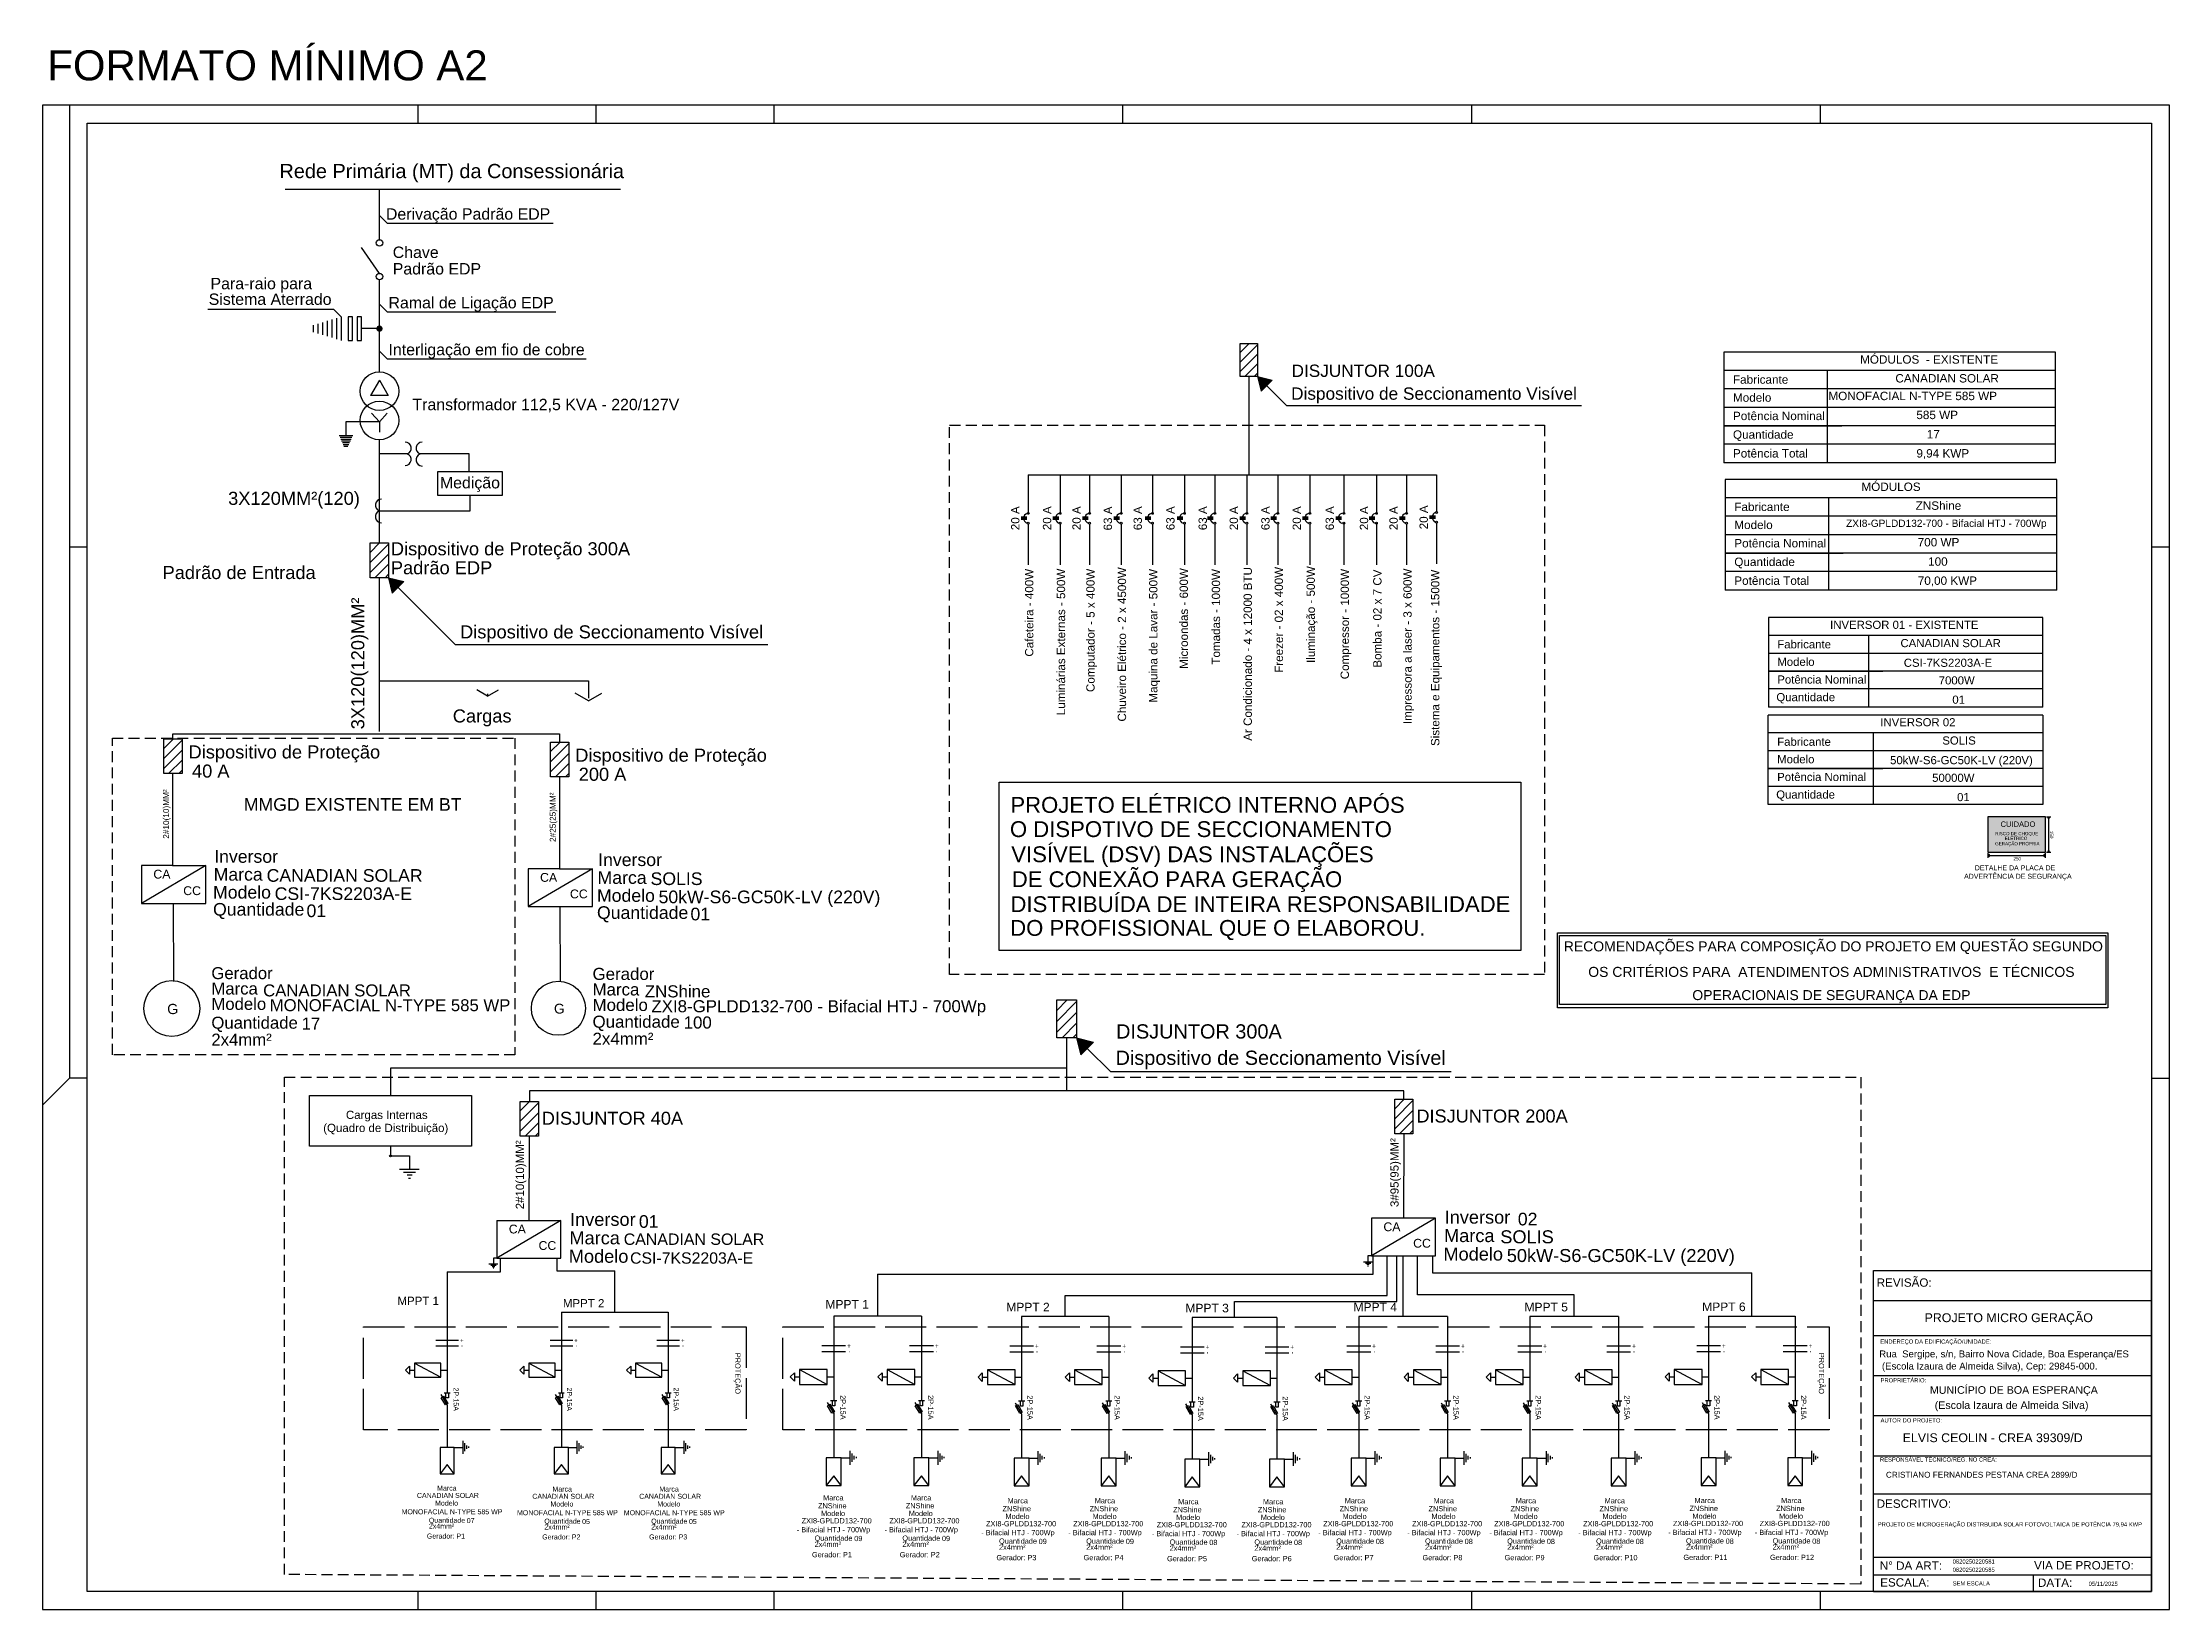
# Model space of a CAD drawing. Header units: millimetres. Extents: x 2145 to 2768, y 1325 to 1784.
import ezdxf
from ezdxf.enums import TextEntityAlignment as Align

# ---------------------------------------------------------------- set-up
doc = ezdxf.new("R2010")
doc.units = ezdxf.units.MM
doc.linetypes.add('ACAD_ISO02W100', pattern=[15, 12, -3])
doc.linetypes.add('HIDDEN2', pattern=[4.7625, 3.175, -1.5875])
for name, color, linetype in [('2-Formato', 7, 'Continuous'), ('ARQ-FOLHA', 7, 'Continuous'), ('FORMATO', 7, 'Continuous')]:
    doc.layers.add(name, color=color, linetype=linetype)
doc.styles.add('arial', font='arial.ttf')
doc.styles.get("Standard").update_dxf_attribs({"font": 'arial.ttf'})

# ---------------------------------------------------------------- blocks, each defined once
blk = doc.blocks.new('A0')
at = {"color": 1}
for p, q in [((75, 4205), (0, 4205)), ((0, 4205), (0, 1410)), ((1050, 4155), (1050, 4205)), ((1547.5, 4155), (1547.5, 4205)), ((2045, 4155), (2045, 4205)), ((3020, 4155), (3020, 4205)), ((3995, 4155), (3995, 4205)), ((4970, 4155), (4970, 4205)), ((75, 2970), (125, 2970)), ((5895, 2970), (5945, 2970)), ((5895, 1485), (5945, 1485)), ((1050, 0), (1050, 50)), ((1547.5, 0), (1547.5, 50)), ((2045, 0), (2045, 50)), ((3020, 0), (3020, 50)), ((3995, 0), (3995, 50)), ((4970, 0), (4970, 50))]:
    blk.add_line(p, q, dxfattribs=at)
blk.add_lwpolyline([(125, 1485), (75, 1485), (0, 1410), (0, 0), (5945, 0), (5945, 4205), (75, 4205), (75, 1485)], dxfattribs=at)
at = {"color": 7}
blk.add_lwpolyline([(125, 4155), (5895, 4155), (5895, 50), (125, 50)], close=True, dxfattribs=at)

msp = doc.modelspace()

# ---------------------------------------------------------------- hatches: boundary and pattern name
at = {"ltscale": 0.1}
h = msp.add_hatch(dxfattribs=at)
h.set_pattern_fill('ANSI31', color=1, scale=0.618057, style=0)
h.set_pattern_definition([(45, (-6827.3717, 2321.1373), (-1.38757674, 1.38757674), [])])
h.paths.add_polyline_path([(2495.88, 1695.34), (2500.94, 1695.34), (2500.94, 1685.72), (2495.88, 1685.72)])
for points in [[(2502.02, 1681.44), (2505.22, 1684.65), (2500.94, 1685.72)], [(2247.54, 1622.23), (2250.94, 1625.63), (2246.4, 1626.77)], [(2449.23, 1487.02), (2452.93, 1490.72), (2447.98, 1491.97)]]:
    msp.add_hatch(color=7, dxfattribs=at).paths.add_polyline_path(points)
h = msp.add_hatch(dxfattribs=at)
h.set_pattern_fill('ANSI31', color=1, scale=0.655548, style=0)
h.set_pattern_definition([(45, (-7647.7698, 2300.7303), (-1.47174766, 1.47174766), [])])
h.paths.add_polyline_path([(2241.03, 1636.98), (2246.4, 1636.98), (2246.4, 1626.77), (2241.03, 1626.77)])
h = msp.add_hatch(dxfattribs=at)
h.set_pattern_fill('ANSI31', scale=0.655548, style=0)
h.set_pattern_definition([(45, (-7708.1948, 2243.335), (-1.47174766, 1.47174766), [])])
h.paths.add_polyline_path([(2180.61, 1579.58), (2185.97, 1579.58), (2185.97, 1569.38), (2180.61, 1569.38)])
h = msp.add_hatch(dxfattribs=at)
h.set_pattern_fill('ANSI31', scale=0.655548, style=0)
h.set_pattern_definition([(45, (-7594.9357, 2242.3847), (-1.47174766, 1.47174766), [])])
h.paths.add_polyline_path([(2293.87, 1578.63), (2299.23, 1578.63), (2299.23, 1568.43), (2293.87, 1568.43)])
h = msp.add_hatch(color=2)
h.dxf.hatch_style = 1
h.paths.add_polyline_path([(2714.96, 1556.8), (2714.96, 1546.31), (2731.66, 1546.31), (2731.66, 1556.8)])
h.paths.add_polyline_path([(2718.09, 1552.89), (2729.07, 1552.89), (2729.07, 1556.15), (2718.09, 1556.15)], flags=24)
msp.add_hatch(color=250).paths.add_polyline_path([(2716.14, 1556.16), (2730.33, 1556.16), (2730.33, 1552.86), (2716.14, 1552.86)])
h = msp.add_hatch(dxfattribs=at)
h.set_pattern_fill('ANSI31', color=1, scale=0.714237, style=0)
h.set_pattern_definition([(45, (-8331.968, 2226.2642), (-1.6035067, 1.6035067), [])])
h.paths.add_polyline_path([(2442.14, 1503.09), (2447.98, 1503.09), (2447.98, 1491.97), (2442.14, 1491.97)])
h = msp.add_hatch(dxfattribs=at)
h.set_pattern_fill('ANSI31', scale=0.652583, style=0)
h.set_pattern_definition([(45, (-7559.0828, 2134.1144), (-1.46508986, 1.46508986), [])])
h.paths.add_polyline_path([(2284.99, 1473.36), (2290.33, 1473.36), (2290.33, 1463.21), (2284.99, 1463.21)])
h = msp.add_hatch(dxfattribs=at)
h.set_pattern_fill('ANSI31', scale=0.652583, style=0)
h.set_pattern_definition([(45, (-7302.9235, 2134.7658), (-1.46508986, 1.46508986), [])])
h.paths.add_polyline_path([(2541.15, 1474.01), (2546.49, 1474.01), (2546.49, 1463.86), (2541.15, 1463.86)])

# ---------------------------------------------------------------- linework, layer by layer
for p, q in [((2216.15, 1740.56), (2314.4, 1740.56)), ((2243.79, 1725.75), (2243.79, 1740.56)), ((2246.03, 1730.62), (2294.71, 1730.62)), ((2243.81, 1715.89), (2238.49, 1723.52)), ((2243.79, 1687.05), (2243.79, 1714)), ((2246.03, 1704.64), (2295.46, 1704.64)), ((2246.03, 1690.9), (2304.38, 1690.9)), ((2243.77, 1636.98), (2243.77, 1667.17)), ((2243.77, 1664.39), (2243.77, 1665.78)), ((2251.95, 1663), (2243.77, 1663)), ((2270.03, 1663), (2255.68, 1663)), ((2270.03, 1657.92), (2270.03, 1663)), ((2270.32, 1646.37), (2270.32, 1650.89)), ((2433.81, 1656.92), (2553.43, 1656.92)), ((2433.81, 1656.92), (2433.81, 1645.89)), ((2443.12, 1656.92), (2443.12, 1645.89)), ((2451.75, 1656.92), (2451.75, 1645.89)), ((2461.03, 1656.92), (2461.03, 1645.89)), ((2470.17, 1656.92), (2470.17, 1645.89)), ((2479.55, 1656.92), (2479.55, 1645.89)), ((2488.47, 1656.92), (2488.47, 1645.89)), ((2497.81, 1656.92), (2497.81, 1645.89)), ((2506.93, 1656.92), (2506.93, 1645.89)), ((2516.27, 1656.92), (2516.27, 1645.89)), ((2526.24, 1656.92), (2526.24, 1645.61)), ((2535.78, 1656.92), (2535.78, 1645.61)), ((2544.61, 1656.92), (2544.61, 1645.89)), ((2553.43, 1656.92), (2553.43, 1646.16)), ((2243.77, 1646.37), (2270.32, 1646.37)), ((2431.74, 1644.64), (2433.43, 1644.64)), ((2441.06, 1644.64), (2442.75, 1644.64)), ((2449.69, 1644.64), (2451.38, 1644.64)), ((2458.88, 1644.64), (2460.57, 1644.64)), ((2468.05, 1644.64), (2469.74, 1644.64)), ((2477.39, 1644.64), (2479.08, 1644.64)), ((2486.33, 1644.64), (2488.02, 1644.64)), ((2495.74, 1644.64), (2497.43, 1644.64)), ((2504.82, 1644.64), (2506.51, 1644.64)), ((2514.15, 1644.64), (2515.84, 1644.64)), ((2523.88, 1644.64), (2525.57, 1644.64)), ((2533.63, 1644.64), (2535.32, 1644.64)), ((2542.55, 1644.64), (2544.23, 1644.64)), ((2551.36, 1644.91), (2553.05, 1644.91)), ((2431.74, 1644.3), (2433.43, 1644.3)), ((2431.74, 1643.93), (2433.43, 1643.93)), ((2433.81, 1642.47), (2433.81, 1630.54)), ((2441.06, 1644.3), (2442.75, 1644.3)), ((2441.06, 1643.93), (2442.75, 1643.93)), ((2443.12, 1642.47), (2443.12, 1630.54)), ((2449.69, 1644.3), (2451.38, 1644.3)), ((2449.69, 1643.93), (2451.38, 1643.93)), ((2451.75, 1642.47), (2451.75, 1630.54)), ((2458.88, 1644.3), (2460.57, 1644.3)), ((2458.88, 1643.93), (2460.57, 1643.93)), ((2461.03, 1642.47), (2461.03, 1630.54)), ((2468.05, 1644.3), (2469.74, 1644.3)), ((2468.05, 1643.93), (2469.74, 1643.93)), ((2470.17, 1642.47), (2470.17, 1630.54)), ((2477.39, 1644.3), (2479.08, 1644.3)), ((2477.39, 1643.93), (2479.08, 1643.93)), ((2479.55, 1642.47), (2479.55, 1630.54)), ((2486.33, 1644.3), (2488.02, 1644.3)), ((2486.33, 1643.93), (2488.02, 1643.93)), ((2488.47, 1642.47), (2488.47, 1630.54)), ((2495.74, 1644.3), (2497.43, 1644.3)), ((2495.74, 1643.93), (2497.43, 1643.93)), ((2497.81, 1642.47), (2497.81, 1630.54)), ((2504.82, 1644.3), (2506.51, 1644.3)), ((2504.82, 1643.93), (2506.51, 1643.93)), ((2506.93, 1642.47), (2506.93, 1630.54)), ((2514.15, 1644.3), (2515.84, 1644.3)), ((2514.15, 1643.93), (2515.84, 1643.93)), ((2516.27, 1642.47), (2516.27, 1630.54)), ((2523.88, 1644.3), (2525.57, 1644.3)), ((2523.88, 1643.93), (2525.57, 1643.93)), ((2526.24, 1642.74), (2526.24, 1630.54)), ((2533.63, 1644.3), (2535.32, 1644.3)), ((2533.63, 1643.93), (2535.32, 1643.93)), ((2535.78, 1642.74), (2535.78, 1630.54)), ((2542.55, 1644.3), (2544.23, 1644.3)), ((2542.55, 1643.93), (2544.23, 1643.93)), ((2544.61, 1642.47), (2544.61, 1630.54)), ((2551.36, 1644.57), (2553.05, 1644.57)), ((2551.36, 1644.2), (2553.05, 1644.2)), ((2553.43, 1642.74), (2553.43, 1630.81)), ((2243.72, 1626.77), (2243.72, 1594.16)), ((2243.72, 1596.53), (2305, 1596.53)), ((2305, 1596.53), (2305, 1591.52)), ((2243.72, 1594.16), (2243.72, 1581.73)), ((2275.48, 1592.09), (2272.28, 1593.94)), ((2275.48, 1592.09), (2278.68, 1593.94)), ((2275.48, 1592.76), (2275.48, 1592.09)), ((2305, 1590.71), (2301.12, 1592.95)), ((2305, 1590.71), (2308.88, 1592.95)), ((2650.54, 1560.31), (2650.54, 1586.52)), ((2730.95, 1586.52), (2730.95, 1560.31)), ((2183.29, 1581.04), (2296.55, 1581.04)), ((2183.29, 1579.58), (2183.29, 1581.04)), ((2296.55, 1581.04), (2296.55, 1578.63)), ((2183.22, 1569.38), (2183.22, 1542.46)), ((2296.48, 1568.43), (2296.48, 1541.51)), ((2183.22, 1542.46), (2174.06, 1542.46)), ((2174.06, 1542.46), (2174.06, 1531.38)), ((2192.9, 1542.46), (2174.06, 1531.38)), ((2183.22, 1542.46), (2192.9, 1542.46)), ((2192.9, 1531.38), (2192.9, 1542.46)), ((2296.48, 1541.51), (2287.32, 1541.51)), ((2287.32, 1541.51), (2287.32, 1530.43)), ((2306.16, 1541.51), (2287.32, 1530.43)), ((2296.48, 1541.51), (2306.16, 1541.51)), ((2306.16, 1530.43), (2306.16, 1541.51)), ((2174.06, 1531.38), (2192.9, 1531.38)), ((2183.35, 1531.38), (2183.48, 1508.54)), ((2287.32, 1530.43), (2306.16, 1530.43)), ((2296.58, 1530.43), (2296.7, 1508.35)), ((2445.06, 1491.97), (2445.06, 1476.5)), ((2445.06, 1483.06), (2247, 1483.06)), ((2247, 1483.06), (2247, 1475.14)), ((2543.82, 1476.5), (2287.74, 1476.5)), ((2543.82, 1474.01), (2543.82, 1476.5)), ((2287.66, 1463.21), (2287.57, 1438.51)), ((2543.82, 1463.86), (2543.73, 1439.16)), ((2534.36, 1439.16), (2534.36, 1428.13)), ((2553.1, 1439.16), (2534.36, 1428.13)), ((2553.1, 1439.16), (2534.36, 1439.16)), ((2553.1, 1428.13), (2553.1, 1439.16)), ((2278.2, 1438.51), (2278.2, 1427.48)), ((2296.94, 1438.51), (2278.2, 1427.48)), ((2278.2, 1438.51), (2296.94, 1438.51)), ((2296.94, 1427.48), (2296.94, 1438.51)), ((2278.2, 1427.48), (2296.94, 1427.48)), ((2279.23, 1423.41), (2279.23, 1427.48)), ((2295.77, 1427.48), (2295.77, 1423.79)), ((2534.36, 1428.13), (2553.1, 1428.13)), ((2534.85, 1422.78), (2534.85, 1428.13)), ((2538.95, 1416.57), (2538.95, 1428.13)), ((2541.73, 1414.76), (2541.73, 1428.13)), ((2543.63, 1410.36), (2543.63, 1428.13)), ((2547.78, 1416.74), (2547.78, 1428.13)), ((2552.17, 1428.13), (2552.17, 1423.18)), ((2263.63, 1423.41), (2279.23, 1423.41)), ((2263.63, 1423.41), (2263.63, 1411.62)), ((2295.77, 1423.79), (2312.72, 1423.79)), ((2312.72, 1411.62), (2312.72, 1423.79)), ((2389.66, 1422.78), (2534.85, 1422.78)), ((2389.66, 1422.78), (2389.66, 1410.43)), ((2552.17, 1423.18), (2645.76, 1423.18)), ((2645.76, 1410.43), (2645.76, 1423.18)), ((2444.64, 1410.36), (2444.64, 1416.57)), ((2444.64, 1416.57), (2538.95, 1416.57)), ((2494.25, 1410.07), (2494.25, 1414.76)), ((2494.25, 1414.76), (2541.73, 1414.76)), ((2593.72, 1416.74), (2547.78, 1416.74)), ((2593.72, 1410.36), (2593.72, 1416.74)), ((2263.63, 1411.62), (2263.63, 1388.02)), ((2297.08, 1411.62), (2297.08, 1388.02)), ((2297.08, 1411.62), (2328.37, 1411.62)), ((2328.37, 1411.62), (2328.37, 1388.02)), ((2376.83, 1410.43), (2376.83, 1385.73)), ((2402.53, 1410.43), (2376.83, 1410.43)), ((2402.53, 1410.43), (2402.53, 1385.73)), ((2431.88, 1410.36), (2431.88, 1385.66)), ((2457.4, 1410.36), (2431.88, 1410.36)), ((2457.4, 1410.36), (2457.4, 1385.66)), ((2481.85, 1410.07), (2481.85, 1385.37)), ((2506.66, 1410.07), (2481.85, 1410.07)), ((2506.66, 1410.07), (2506.66, 1385.37)), ((2530.62, 1410.36), (2530.62, 1385.66)), ((2556.65, 1410.36), (2530.62, 1410.36)), ((2556.65, 1410.36), (2556.65, 1385.66)), ((2580.7, 1410.36), (2580.7, 1385.66)), ((2606.74, 1410.36), (2580.7, 1410.36)), ((2606.74, 1410.36), (2606.74, 1385.66)), ((2633.08, 1410.43), (2633.08, 1385.73)), ((2633.08, 1410.43), (2658.44, 1410.43)), ((2658.44, 1410.43), (2658.44, 1385.73)), ((2266.96, 1403.32), (2260.3, 1403.32)), ((2266.96, 1401.69), (2260.3, 1401.69)), ((2300.41, 1403.32), (2293.75, 1403.32)), ((2300.41, 1401.69), (2293.75, 1401.69)), ((2331.7, 1403.32), (2325.04, 1403.32)), ((2331.7, 1401.69), (2325.04, 1401.69)), ((2380.32, 1401.74), (2373.34, 1401.74)), ((2406.02, 1401.74), (2399.05, 1401.74)), ((2435.36, 1401.67), (2428.39, 1401.67)), ((2460.89, 1401.67), (2453.91, 1401.67)), ((2534.11, 1401.67), (2527.13, 1401.67)), ((2560.14, 1401.67), (2553.16, 1401.67)), ((2584.19, 1401.67), (2577.22, 1401.67)), ((2610.23, 1401.67), (2603.25, 1401.67)), ((2636.56, 1401.74), (2629.59, 1401.74)), ((2661.93, 1401.74), (2654.95, 1401.74)), ((2252.63, 1395.84), (2251.45, 1394.66)), ((2252.63, 1395.84), (2252.63, 1393.49)), ((2254.05, 1396.75), (2261.79, 1392.58)), ((2286.07, 1395.84), (2284.9, 1394.66)), ((2286.07, 1395.84), (2286.07, 1393.49)), ((2287.5, 1396.75), (2295.24, 1392.58)), ((2317.37, 1395.84), (2316.19, 1394.66)), ((2317.37, 1395.84), (2317.37, 1393.49)), ((2318.79, 1396.75), (2326.53, 1392.58)), ((2380.32, 1400.04), (2373.34, 1400.04)), ((2406.02, 1400.04), (2399.05, 1400.04)), ((2435.36, 1399.97), (2428.39, 1399.97)), ((2460.89, 1399.97), (2453.91, 1399.97)), ((2485.34, 1401.38), (2478.36, 1401.38)), ((2485.34, 1399.68), (2478.36, 1399.68)), ((2510.15, 1401.38), (2503.17, 1401.38)), ((2510.15, 1399.68), (2503.17, 1399.68)), ((2534.11, 1399.97), (2527.13, 1399.97)), ((2560.14, 1399.97), (2553.16, 1399.97)), ((2584.19, 1399.97), (2577.22, 1399.97)), ((2610.23, 1399.97), (2603.25, 1399.97)), ((2636.56, 1400.04), (2629.59, 1400.04)), ((2661.93, 1400.04), (2654.95, 1400.04)), ((2251.45, 1394.66), (2252.63, 1393.49)), ((2252.63, 1394.66), (2254.05, 1394.66)), ((2261.79, 1394.66), (2263.63, 1394.66)), ((2284.9, 1394.66), (2286.07, 1393.49)), ((2286.07, 1394.66), (2287.5, 1394.66)), ((2295.24, 1394.66), (2297.08, 1394.66)), ((2316.19, 1394.66), (2317.37, 1393.49)), ((2317.37, 1394.66), (2318.79, 1394.66)), ((2326.53, 1394.66), (2328.37, 1394.66)), ((2365.31, 1393.92), (2364.07, 1392.68)), ((2364.07, 1392.68), (2365.31, 1391.45)), ((2365.31, 1393.92), (2365.31, 1391.45)), ((2365.31, 1392.68), (2366.8, 1392.68)), ((2366.8, 1394.86), (2374.9, 1390.5)), ((2374.9, 1392.68), (2376.83, 1392.68)), ((2391.01, 1393.92), (2389.78, 1392.68)), ((2389.78, 1392.68), (2391.01, 1391.45)), ((2391.01, 1393.92), (2391.01, 1391.45)), ((2391.01, 1392.68), (2392.5, 1392.68)), ((2392.5, 1394.86), (2400.61, 1390.5)), ((2400.61, 1392.68), (2402.53, 1392.68)), ((2420.35, 1393.85), (2419.12, 1392.61)), ((2419.12, 1392.61), (2420.35, 1391.38)), ((2420.35, 1393.85), (2420.35, 1391.38)), ((2420.35, 1392.61), (2421.84, 1392.61)), ((2421.84, 1394.79), (2429.95, 1390.43)), ((2429.95, 1392.61), (2431.88, 1392.61)), ((2445.88, 1393.85), (2444.64, 1392.61)), ((2444.64, 1392.61), (2445.88, 1391.38)), ((2445.88, 1393.85), (2445.88, 1391.38)), ((2445.88, 1392.61), (2447.37, 1392.61)), ((2447.37, 1394.79), (2455.47, 1390.43)), ((2455.47, 1392.61), (2457.4, 1392.61)), ((2470.33, 1393.56), (2469.09, 1392.32)), ((2469.09, 1392.32), (2470.33, 1391.09)), ((2470.33, 1393.56), (2470.33, 1391.09)), ((2470.33, 1392.32), (2471.82, 1392.32)), ((2471.82, 1394.5), (2479.92, 1390.14)), ((2479.92, 1392.32), (2481.85, 1392.32)), ((2495.14, 1393.56), (2493.9, 1392.32)), ((2493.9, 1392.32), (2495.14, 1391.09)), ((2495.14, 1393.56), (2495.14, 1391.09)), ((2495.14, 1392.32), (2496.63, 1392.32)), ((2496.63, 1394.5), (2504.73, 1390.14)), ((2504.73, 1392.32), (2506.66, 1392.32)), ((2519.1, 1393.85), (2517.86, 1392.61)), ((2517.86, 1392.61), (2519.1, 1391.38)), ((2519.1, 1393.85), (2519.1, 1391.38)), ((2519.1, 1392.61), (2520.59, 1392.61)), ((2520.59, 1394.79), (2528.69, 1390.43)), ((2528.69, 1392.61), (2530.62, 1392.61)), ((2545.13, 1393.85), (2543.9, 1392.61)), ((2543.9, 1392.61), (2545.13, 1391.38)), ((2545.13, 1393.85), (2545.13, 1391.38)), ((2545.13, 1392.61), (2546.62, 1392.61)), ((2546.62, 1394.79), (2554.73, 1390.43)), ((2554.73, 1392.61), (2556.65, 1392.61)), ((2569.18, 1393.85), (2567.95, 1392.61)), ((2567.95, 1392.61), (2569.18, 1391.38)), ((2569.18, 1393.85), (2569.18, 1391.38)), ((2569.18, 1392.61), (2570.67, 1392.61)), ((2570.67, 1394.79), (2578.78, 1390.43)), ((2578.78, 1392.61), (2580.7, 1392.61)), ((2595.22, 1393.85), (2593.98, 1392.61)), ((2593.98, 1392.61), (2595.22, 1391.38)), ((2595.22, 1393.85), (2595.22, 1391.38)), ((2595.22, 1392.61), (2596.71, 1392.61)), ((2596.71, 1394.79), (2604.81, 1390.43)), ((2604.81, 1392.61), (2606.74, 1392.61)), ((2621.55, 1393.92), (2620.32, 1392.68)), ((2620.32, 1392.68), (2621.55, 1391.45)), ((2621.55, 1393.92), (2621.55, 1391.45)), ((2621.55, 1392.68), (2623.04, 1392.68)), ((2623.04, 1394.86), (2631.15, 1390.5)), ((2631.15, 1392.68), (2633.08, 1392.68)), ((2646.92, 1393.92), (2645.69, 1392.68)), ((2645.69, 1392.68), (2646.92, 1391.45)), ((2646.92, 1393.92), (2646.92, 1391.45)), ((2646.92, 1392.68), (2648.41, 1392.68)), ((2648.41, 1394.86), (2656.52, 1390.5)), ((2656.52, 1392.68), (2658.44, 1392.68)), ((2261.79, 1387.48), (2263.63, 1384.44)), ((2262.77, 1388.02), (2264.49, 1388.02)), ((2263.63, 1384.44), (2263.63, 1372.04)), ((2295.24, 1387.48), (2297.08, 1384.44)), ((2296.22, 1388.02), (2297.94, 1388.02)), ((2297.08, 1384.44), (2297.08, 1372.04)), ((2326.53, 1387.48), (2328.37, 1384.44)), ((2327.51, 1388.02), (2329.23, 1388.02)), ((2328.37, 1384.44), (2328.37, 1372.04)), ((2374.9, 1385.16), (2376.83, 1381.97)), ((2375.93, 1385.73), (2377.73, 1385.73)), ((2400.61, 1385.16), (2402.53, 1381.97)), ((2401.63, 1385.73), (2403.43, 1385.73)), ((2429.95, 1385.09), (2431.88, 1381.9)), ((2430.97, 1385.66), (2432.77, 1385.66)), ((2455.47, 1385.09), (2457.4, 1381.9)), ((2456.5, 1385.66), (2458.3, 1385.66)), ((2479.92, 1384.8), (2481.85, 1381.61)), ((2480.95, 1385.37), (2482.75, 1385.37)), ((2504.73, 1384.8), (2506.66, 1381.61)), ((2505.75, 1385.37), (2507.56, 1385.37)), ((2528.69, 1385.09), (2530.62, 1381.9)), ((2529.71, 1385.66), (2531.52, 1385.66)), ((2554.73, 1385.09), (2556.65, 1381.9)), ((2555.75, 1385.66), (2557.55, 1385.66)), ((2578.78, 1385.09), (2580.7, 1381.9)), ((2579.8, 1385.66), (2581.6, 1385.66)), ((2604.81, 1385.09), (2606.74, 1381.9)), ((2605.84, 1385.66), (2607.64, 1385.66)), ((2631.15, 1385.16), (2633.08, 1381.97)), ((2632.17, 1385.73), (2633.97, 1385.73)), ((2656.52, 1385.16), (2658.44, 1381.97)), ((2657.54, 1385.73), (2659.34, 1385.73)), ((2376.83, 1381.97), (2376.83, 1368.99)), ((2402.53, 1381.97), (2402.53, 1368.99)), ((2431.88, 1381.9), (2431.88, 1368.92)), ((2457.4, 1381.9), (2457.4, 1368.92)), ((2481.85, 1381.61), (2481.85, 1368.63)), ((2506.66, 1381.61), (2506.66, 1368.63)), ((2530.62, 1381.9), (2530.62, 1368.92)), ((2556.65, 1381.9), (2556.65, 1368.92)), ((2580.7, 1381.9), (2580.7, 1368.92)), ((2606.74, 1381.9), (2606.74, 1368.92)), ((2633.08, 1381.97), (2633.08, 1368.99)), ((2658.44, 1381.97), (2658.44, 1368.99)), ((2263.63, 1367.01), (2261.55, 1364.3)), ((2265.71, 1364.3), (2263.63, 1367.01)), ((2297.08, 1367.01), (2295, 1364.3)), ((2299.16, 1364.3), (2297.08, 1367.01)), ((2328.37, 1367.01), (2326.29, 1364.3)), ((2330.45, 1364.3), (2328.37, 1367.01)), ((2376.83, 1363.72), (2374.65, 1360.88)), ((2379.01, 1360.88), (2376.83, 1363.72)), ((2402.53, 1363.72), (2400.35, 1360.88)), ((2404.72, 1360.88), (2402.53, 1363.72)), ((2431.88, 1363.66), (2429.69, 1360.82)), ((2434.06, 1360.82), (2431.88, 1363.66)), ((2457.4, 1363.66), (2455.22, 1360.82)), ((2459.58, 1360.82), (2457.4, 1363.66)), ((2481.85, 1363.37), (2479.67, 1360.53)), ((2484.03, 1360.53), (2481.85, 1363.37)), ((2506.66, 1363.37), (2504.48, 1360.53)), ((2508.84, 1360.53), (2506.66, 1363.37)), ((2530.62, 1363.66), (2528.44, 1360.82)), ((2532.8, 1360.82), (2530.62, 1363.66)), ((2556.65, 1363.66), (2554.47, 1360.82)), ((2558.83, 1360.82), (2556.65, 1363.66)), ((2580.7, 1363.66), (2578.52, 1360.82)), ((2582.89, 1360.82), (2580.7, 1363.66)), ((2606.74, 1363.66), (2604.56, 1360.82)), ((2608.92, 1360.82), (2606.74, 1363.66)), ((2633.08, 1363.72), (2630.89, 1360.88)), ((2635.26, 1360.88), (2633.08, 1363.72)), ((2658.44, 1363.72), (2656.26, 1360.88)), ((2660.62, 1360.88), (2658.44, 1363.72))]:
    msp.add_line(p, q)
at = {"color": 7, "ltscale": 0.1}
for p, q in [((2246.03, 1730.62), (2243.79, 1732.86)), ((2193.55, 1705.43), (2230.31, 1705.43)), ((2224.36, 1700.73), (2224.36, 1698.71)), ((2225.73, 1701.14), (2225.73, 1698.31)), ((2227.09, 1701.55), (2227.09, 1697.9)), ((2228.46, 1701.96), (2228.46, 1697.49)), ((2229.82, 1702.37), (2229.82, 1697.08)), ((2232.55, 1703.19), (2230.31, 1705.43)), ((2231.19, 1702.78), (2231.19, 1696.67)), ((2232.55, 1703.19), (2232.55, 1696.26)), ((2246.03, 1704.64), (2243.79, 1706.87)), ((2243.79, 1699.72), (2238.54, 1699.72)), ((2246.03, 1690.9), (2243.79, 1693.14)), ((2243.79, 1684.67), (2241.21, 1680.1)), ((2243.79, 1684.67), (2246.37, 1680.1)), ((2498.41, 1685.72), (2498.41, 1656.92)), ((2500.94, 1685.72), (2502.02, 1681.44)), ((2500.94, 1685.72), (2505.22, 1684.65)), ((2502.02, 1681.44), (2505.22, 1684.65)), ((2503.62, 1683.04), (2509.57, 1677.09)), ((2246.37, 1680.1), (2241.21, 1680.1)), ((2595.83, 1677.09), (2509.57, 1677.09)), ((2243.79, 1672.4), (2233.99, 1672.4)), ((2233.99, 1672.4), (2233.99, 1668.42)), ((2241.49, 1674.93), (2243.79, 1672.4)), ((2246.09, 1674.93), (2243.79, 1672.4)), ((2243.79, 1672.4), (2243.79, 1669.35)), ((2232.01, 1668.42), (2235.97, 1668.42)), ((2232.24, 1667.9), (2235.74, 1667.9)), ((2232.47, 1667.37), (2235.51, 1667.37)), ((2232.7, 1666.85), (2235.28, 1666.85)), ((2232.94, 1666.33), (2235.04, 1666.33)), ((2233.17, 1665.81), (2234.81, 1665.81)), ((2233.4, 1665.28), (2234.58, 1665.28)), ((2246.4, 1626.77), (2247.54, 1622.23)), ((2246.4, 1626.77), (2250.94, 1625.63)), ((2247.54, 1622.23), (2250.94, 1625.63)), ((2249.24, 1623.93), (2266.09, 1607.08)), ((2357.58, 1607.08), (2266.09, 1607.08)), ((2447.98, 1491.97), (2449.23, 1487.02)), ((2447.98, 1491.97), (2452.93, 1490.72)), ((2449.23, 1487.02), (2452.93, 1490.72)), ((2451.08, 1488.87), (2457.96, 1481.99)), ((2287.74, 1476.5), (2287.74, 1473.31)), ((2557.64, 1481.99), (2457.96, 1481.99))]:
    msp.add_line(p, q, dxfattribs=at)
at = {"color": 253}
for p, q in [((2732.01, 1556.77), (2733.33, 1556.77)), ((2732.67, 1556.77), (2732.41, 1556.37)), ((2732.41, 1556.37), (2732.92, 1556.37)), ((2732.92, 1556.37), (2732.67, 1556.77)), ((2732.67, 1556.37), (2732.67, 1546.7)), ((2714.96, 1544.75), (2714.96, 1546.07)), ((2715.36, 1545.66), (2714.96, 1545.41)), ((2714.96, 1545.41), (2715.36, 1545.15)), ((2715.36, 1545.15), (2715.36, 1545.66)), ((2715.36, 1545.41), (2731.27, 1545.41)), ((2731.66, 1545.41), (2731.27, 1545.66)), ((2731.27, 1545.66), (2731.27, 1545.15)), ((2731.27, 1545.15), (2731.66, 1545.41)), ((2731.66, 1546.07), (2731.66, 1544.75)), ((2733.33, 1546.31), (2732.01, 1546.31)), ((2732.41, 1546.7), (2732.67, 1546.31)), ((2732.92, 1546.7), (2732.41, 1546.7)), ((2732.67, 1546.31), (2732.92, 1546.7))]:
    msp.add_line(p, q, dxfattribs=at)
at = {"color": 1, "ltscale": 0.1}
msp.add_line((2247, 1460.26), (2247, 1457.39), dxfattribs=at)
at = {"color": 3}
for p, q in [((2247, 1457.39), (2252.55, 1457.39)), ((2249.63, 1453.53), (2255.47, 1453.53)), ((2250.84, 1452.69), (2254.37, 1452.69)), ((2251.87, 1451.82), (2253.42, 1451.82)), ((2252.55, 1457.39), (2252.55, 1453.53)), ((2252.33, 1450.93), (2252.89, 1450.93)), ((2277.15, 1427.48), (2277.15, 1425.77)), ((2278.2, 1427.48), (2277.15, 1427.48)), ((2533.31, 1428.13), (2533.31, 1426.42)), ((2534.36, 1428.13), (2533.31, 1428.13)), ((2275.85, 1425.77), (2278.44, 1425.77)), ((2276.39, 1425.39), (2277.95, 1425.39)), ((2276.85, 1425.01), (2277.54, 1425.01)), ((2277.05, 1424.61), (2277.3, 1424.61)), ((2532.01, 1426.42), (2534.6, 1426.42)), ((2532.55, 1426.04), (2534.11, 1426.04)), ((2533.01, 1425.66), (2533.7, 1425.66)), ((2533.21, 1425.26), (2533.46, 1425.26)), ((2265.71, 1372.04), (2268.27, 1372.04)), ((2268.27, 1370.11), (2268.27, 1373.97)), ((2268.82, 1370.91), (2268.82, 1373.24)), ((2269.4, 1371.59), (2269.4, 1372.62)), ((2269.99, 1371.89), (2269.99, 1372.27)), ((2299.16, 1372.04), (2301.71, 1372.04)), ((2301.71, 1370.11), (2301.71, 1373.97)), ((2302.27, 1370.91), (2302.27, 1373.24)), ((2302.85, 1371.59), (2302.85, 1372.62)), ((2303.44, 1371.89), (2303.44, 1372.27)), ((2330.45, 1372.04), (2333.01, 1372.04)), ((2333.01, 1370.11), (2333.01, 1373.97)), ((2333.56, 1370.91), (2333.56, 1373.24)), ((2334.14, 1371.59), (2334.14, 1372.62)), ((2334.73, 1371.89), (2334.73, 1372.27)), ((2381.68, 1366.97), (2381.68, 1371.01)), ((2407.39, 1366.97), (2407.39, 1371.01)), ((2436.73, 1366.9), (2436.73, 1370.94)), ((2462.25, 1366.9), (2462.25, 1370.94)), ((2486.7, 1366.61), (2486.7, 1370.65)), ((2511.51, 1366.61), (2511.51, 1370.65)), ((2535.47, 1366.9), (2535.47, 1370.94)), ((2561.5, 1366.9), (2561.5, 1370.94)), ((2585.56, 1366.9), (2585.56, 1370.94)), ((2611.59, 1366.9), (2611.59, 1370.94)), ((2637.93, 1366.97), (2637.93, 1371.01)), ((2663.29, 1366.97), (2663.29, 1371.01)), ((2379.01, 1368.99), (2381.68, 1368.99)), ((2382.27, 1367.8), (2382.27, 1370.25)), ((2382.87, 1368.52), (2382.87, 1369.6)), ((2383.49, 1368.84), (2383.49, 1369.23)), ((2404.72, 1368.99), (2407.39, 1368.99)), ((2407.97, 1367.8), (2407.97, 1370.25)), ((2408.57, 1368.52), (2408.57, 1369.6)), ((2409.19, 1368.84), (2409.19, 1369.23)), ((2434.06, 1368.92), (2436.73, 1368.92)), ((2437.31, 1367.74), (2437.31, 1370.18)), ((2437.92, 1368.45), (2437.92, 1369.53)), ((2438.53, 1368.77), (2438.53, 1369.16)), ((2459.58, 1368.92), (2462.25, 1368.92)), ((2462.83, 1367.74), (2462.83, 1370.18)), ((2463.44, 1368.45), (2463.44, 1369.53)), ((2464.06, 1368.77), (2464.06, 1369.16)), ((2484.03, 1368.63), (2486.7, 1368.63)), ((2487.28, 1367.45), (2487.28, 1369.89)), ((2487.89, 1368.16), (2487.89, 1369.24)), ((2488.51, 1368.48), (2488.51, 1368.87)), ((2508.84, 1368.63), (2511.51, 1368.63)), ((2512.09, 1367.45), (2512.09, 1369.89)), ((2512.7, 1368.16), (2512.7, 1369.24)), ((2513.32, 1368.48), (2513.32, 1368.87)), ((2532.8, 1368.92), (2535.47, 1368.92)), ((2536.05, 1367.74), (2536.05, 1370.18)), ((2536.66, 1368.45), (2536.66, 1369.53)), ((2537.27, 1368.77), (2537.27, 1369.16)), ((2558.83, 1368.92), (2561.5, 1368.92)), ((2562.09, 1367.74), (2562.09, 1370.18)), ((2562.69, 1368.45), (2562.69, 1369.53)), ((2563.31, 1368.77), (2563.31, 1369.16)), ((2582.89, 1368.92), (2585.56, 1368.92)), ((2586.14, 1367.74), (2586.14, 1370.18)), ((2586.74, 1368.45), (2586.74, 1369.53)), ((2587.36, 1368.77), (2587.36, 1369.16)), ((2608.92, 1368.92), (2611.59, 1368.92)), ((2612.17, 1367.74), (2612.17, 1370.18)), ((2612.78, 1368.45), (2612.78, 1369.53)), ((2613.4, 1368.77), (2613.4, 1369.16)), ((2635.26, 1368.99), (2637.93, 1368.99)), ((2638.51, 1367.8), (2638.51, 1370.25)), ((2639.12, 1368.52), (2639.12, 1369.6)), ((2639.73, 1368.84), (2639.73, 1369.23)), ((2660.62, 1368.99), (2663.29, 1368.99)), ((2663.88, 1367.8), (2663.88, 1370.25)), ((2664.48, 1368.52), (2664.48, 1369.6)), ((2665.1, 1368.84), (2665.1, 1369.23))]:
    msp.add_line(p, q, dxfattribs=at)
for points in [[(2243.79, 1725.75), (2243.79, 1731.62)], [(2243.79, 1687.05), (2243.79, 1714)]]:
    msp.add_lwpolyline(points)
at = {"color": 7, "ltscale": 0.1}
for points in [[(2235.94, 1703.19), (2234.64, 1703.19), (2234.64, 1696.26), (2235.94, 1696.26)], [(2238.54, 1703.19), (2237.24, 1703.19), (2237.24, 1696.26), (2238.54, 1696.26)], [(2260.94, 1657.92), (2279.71, 1657.92), (2279.71, 1650.89), (2260.94, 1650.89)], [(2180.61, 1579.58), (2185.97, 1579.58), (2185.97, 1569.38), (2180.61, 1569.38)], [(2293.87, 1578.63), (2299.23, 1578.63), (2299.23, 1568.43), (2293.87, 1568.43)], [(2425.33, 1566.85), (2578.08, 1566.85), (2578.08, 1517.57), (2425.33, 1517.57)], [(2284.99, 1473.36), (2290.33, 1473.36), (2290.33, 1463.21), (2284.99, 1463.21)], [(2541.15, 1474.01), (2546.49, 1474.01), (2546.49, 1463.86), (2541.15, 1463.86)]]:
    msp.add_lwpolyline(points, close=True, dxfattribs=at)
at = {"color": 7, "ltscale": 0.1, "const_width": 0.925}
msp.add_lwpolyline([(2243.33, 1699.72, 1), (2244.25, 1699.72, 1)], format="xyb", close=True, dxfattribs=at)
at = {"color": 1, "ltscale": 0.1}
for points in [[(2495.88, 1695.34), (2500.94, 1695.34), (2500.94, 1685.72), (2495.88, 1685.72)], [(2241.03, 1636.98), (2246.4, 1636.98), (2246.4, 1626.77), (2241.03, 1626.77)], [(2442.14, 1503.09), (2447.98, 1503.09), (2447.98, 1491.97), (2442.14, 1491.97)], [(2223.29, 1475.14), (2270.71, 1475.14), (2270.71, 1460.26), (2223.29, 1460.26)]]:
    msp.add_lwpolyline(points, close=True, dxfattribs=at)
at = {"color": 7, "linetype": 'HIDDEN2'}
msp.add_lwpolyline([(2585.05, 1671.42), (2585.05, 1510.56), (2410.78, 1510.56), (2410.78, 1671.42), (2585.05, 1671.42)], dxfattribs=at)
at = {"color": 5, "linetype": 'HIDDEN2'}
msp.add_lwpolyline([(2165.57, 1579.78), (2283.49, 1579.78), (2283.49, 1487.05), (2165.57, 1487.05)], close=True, dxfattribs=at)
at = {"color": 250}
msp.add_lwpolyline([(2714.96, 1556.8), (2731.66, 1556.8), (2731.66, 1546.31), (2714.96, 1546.31)], close=True, dxfattribs=at)
msp.add_lwpolyline([(2714.96, 1556.8), (2731.66, 1556.8), (2731.66, 1546.31), (2714.96, 1546.31)], close=True, dxfattribs=at)
msp.add_lwpolyline([(2714.96, 1556.8), (2731.66, 1556.8), (2731.66, 1546.31), (2714.96, 1546.31)], close=True, dxfattribs=at)
at = {"color": 7, "linetype": 'HIDDEN2'}
msp.add_lwpolyline([(2677.66, 1480.43), (2677.66, 1332.02), (2215.97, 1334.8), (2215.97, 1480.43)], close=True, dxfattribs=at)
at = {"color": 251, "linetype": 'ACAD_ISO02W100', "true_color": 0x636466}
for points in [[(2239.09, 1407.35), (2351.21, 1407.35), (2351.21, 1377.15), (2239.09, 1377.15)], [(2361.94, 1407.35), (2668.38, 1407.35), (2668.38, 1377.15), (2361.94, 1377.15)]]:
    msp.add_lwpolyline(points, close=True, dxfattribs=at)
for points in [[(2254.05, 1392.58), (2261.79, 1392.58), (2261.79, 1396.75), (2254.05, 1396.75)], [(2287.5, 1392.58), (2295.24, 1392.58), (2295.24, 1396.75), (2287.5, 1396.75)], [(2318.79, 1392.58), (2326.53, 1392.58), (2326.53, 1396.75), (2318.79, 1396.75)], [(2366.8, 1390.5), (2374.9, 1390.5), (2374.9, 1394.86), (2366.8, 1394.86)], [(2392.5, 1390.5), (2400.61, 1390.5), (2400.61, 1394.86), (2392.5, 1394.86)], [(2421.84, 1390.43), (2429.95, 1390.43), (2429.95, 1394.79), (2421.84, 1394.79)], [(2447.37, 1390.43), (2455.47, 1390.43), (2455.47, 1394.79), (2447.37, 1394.79)], [(2471.82, 1390.14), (2479.92, 1390.14), (2479.92, 1394.5), (2471.82, 1394.5)], [(2496.63, 1390.14), (2504.73, 1390.14), (2504.73, 1394.5), (2496.63, 1394.5)], [(2520.59, 1390.43), (2528.69, 1390.43), (2528.69, 1394.79), (2520.59, 1394.79)], [(2546.62, 1390.43), (2554.73, 1390.43), (2554.73, 1394.79), (2546.62, 1394.79)], [(2570.67, 1390.43), (2578.78, 1390.43), (2578.78, 1394.79), (2570.67, 1394.79)], [(2596.71, 1390.43), (2604.81, 1390.43), (2604.81, 1394.79), (2596.71, 1394.79)], [(2623.04, 1390.5), (2631.15, 1390.5), (2631.15, 1394.86), (2623.04, 1394.86)], [(2648.41, 1390.5), (2656.52, 1390.5), (2656.52, 1394.86), (2648.41, 1394.86)], [(2261.89, 1386.59), (2262.56, 1386.99), (2263.82, 1384.9), (2263.15, 1384.5)], [(2263.28, 1388.02), (2263.98, 1388.02), (2263.98, 1386.58), (2263.28, 1386.58)], [(2295.34, 1386.59), (2296, 1386.99), (2297.27, 1384.9), (2296.6, 1384.5)], [(2296.73, 1388.02), (2297.42, 1388.02), (2297.42, 1386.58), (2296.73, 1386.58)], [(2326.63, 1386.59), (2327.29, 1386.99), (2328.56, 1384.9), (2327.89, 1384.5)], [(2328.02, 1388.02), (2328.72, 1388.02), (2328.72, 1386.58), (2328.02, 1386.58)], [(2375.01, 1384.23), (2375.7, 1384.65), (2377.03, 1382.45), (2376.33, 1382.03)], [(2376.46, 1385.73), (2377.19, 1385.73), (2377.19, 1384.22), (2376.46, 1384.22)], [(2400.71, 1384.23), (2401.41, 1384.65), (2402.73, 1382.45), (2402.03, 1382.03)], [(2402.17, 1385.73), (2402.89, 1385.73), (2402.89, 1384.22), (2402.17, 1384.22)], [(2430.05, 1384.16), (2430.75, 1384.58), (2432.07, 1382.39), (2431.38, 1381.97)], [(2431.51, 1385.66), (2432.24, 1385.66), (2432.24, 1384.15), (2431.51, 1384.15)], [(2455.57, 1384.16), (2456.27, 1384.58), (2457.6, 1382.39), (2456.9, 1381.97)], [(2457.03, 1385.66), (2457.76, 1385.66), (2457.76, 1384.15), (2457.03, 1384.15)], [(2480.02, 1383.87), (2480.72, 1384.29), (2482.05, 1382.1), (2481.35, 1381.68)], [(2481.48, 1385.37), (2482.21, 1385.37), (2482.21, 1383.86), (2481.48, 1383.86)], [(2504.83, 1383.87), (2505.53, 1384.29), (2506.86, 1382.1), (2506.16, 1381.68)], [(2506.29, 1385.37), (2507.02, 1385.37), (2507.02, 1383.86), (2506.29, 1383.86)], [(2528.79, 1384.16), (2529.49, 1384.58), (2530.81, 1382.39), (2530.12, 1381.97)], [(2530.25, 1385.66), (2530.98, 1385.66), (2530.98, 1384.15), (2530.25, 1384.15)], [(2554.83, 1384.16), (2555.53, 1384.58), (2556.85, 1382.39), (2556.15, 1381.97)], [(2556.29, 1385.66), (2557.01, 1385.66), (2557.01, 1384.15), (2556.29, 1384.15)], [(2578.88, 1384.16), (2579.58, 1384.58), (2580.9, 1382.39), (2580.2, 1381.97)], [(2580.34, 1385.66), (2581.06, 1385.66), (2581.06, 1384.15), (2580.34, 1384.15)], [(2604.91, 1384.16), (2605.61, 1384.58), (2606.94, 1382.39), (2606.24, 1381.97)], [(2606.37, 1385.66), (2607.1, 1385.66), (2607.1, 1384.15), (2606.37, 1384.15)], [(2631.25, 1384.23), (2631.95, 1384.65), (2633.27, 1382.45), (2632.58, 1382.03)], [(2632.71, 1385.73), (2633.44, 1385.73), (2633.44, 1384.22), (2632.71, 1384.22)], [(2656.62, 1384.23), (2657.31, 1384.65), (2658.64, 1382.45), (2657.94, 1382.03)], [(2658.08, 1385.73), (2658.8, 1385.73), (2658.8, 1384.22), (2658.08, 1384.22)], [(2261.55, 1372.04), (2261.55, 1364.3), (2265.71, 1364.3), (2265.71, 1372.04)], [(2295, 1372.04), (2295, 1364.3), (2299.16, 1364.3), (2299.16, 1372.04)], [(2326.29, 1372.04), (2326.29, 1364.3), (2330.45, 1364.3), (2330.45, 1372.04)], [(2374.65, 1368.99), (2374.65, 1360.88), (2379.01, 1360.88), (2379.01, 1368.99)], [(2400.35, 1368.99), (2400.35, 1360.88), (2404.72, 1360.88), (2404.72, 1368.99)], [(2429.69, 1368.92), (2429.69, 1360.82), (2434.06, 1360.82), (2434.06, 1368.92)], [(2455.22, 1368.92), (2455.22, 1360.82), (2459.58, 1360.82), (2459.58, 1368.92)], [(2479.67, 1368.63), (2479.67, 1360.53), (2484.03, 1360.53), (2484.03, 1368.63)], [(2504.48, 1368.63), (2504.48, 1360.53), (2508.84, 1360.53), (2508.84, 1368.63)], [(2528.44, 1368.92), (2528.44, 1360.82), (2532.8, 1360.82), (2532.8, 1368.92)], [(2554.47, 1368.92), (2554.47, 1360.82), (2558.83, 1360.82), (2558.83, 1368.92)], [(2578.52, 1368.92), (2578.52, 1360.82), (2582.89, 1360.82), (2582.89, 1368.92)], [(2604.56, 1368.92), (2604.56, 1360.82), (2608.92, 1360.82), (2608.92, 1368.92)], [(2630.89, 1368.99), (2630.89, 1360.88), (2635.26, 1360.88), (2635.26, 1368.99)], [(2656.26, 1368.99), (2656.26, 1360.88), (2660.62, 1360.88), (2660.62, 1368.99)]]:
    msp.add_lwpolyline(points, close=True)
for centre, radius in [((2243.81, 1724.81), 0.946), ((2243.81, 1714.95), 0.946), ((2433.81, 1645.61), 0.274), ((2443.12, 1645.61), 0.274), ((2451.75, 1645.61), 0.274), ((2461.03, 1645.61), 0.274), ((2470.17, 1645.61), 0.274), ((2479.55, 1645.61), 0.274), ((2488.47, 1645.61), 0.274), ((2497.81, 1645.61), 0.274), ((2506.93, 1645.61), 0.274), ((2516.27, 1645.61), 0.274), ((2526.24, 1645.61), 0.274), ((2535.78, 1645.61), 0.274), ((2544.61, 1645.61), 0.274), ((2553.43, 1645.89), 0.274), ((2433.81, 1642.74), 0.274), ((2443.12, 1642.74), 0.274), ((2451.75, 1642.74), 0.274), ((2461.03, 1642.74), 0.274), ((2470.17, 1642.74), 0.274), ((2479.55, 1642.74), 0.274), ((2488.47, 1642.74), 0.274), ((2497.81, 1642.74), 0.274), ((2506.93, 1642.74), 0.274), ((2516.27, 1642.74), 0.274), ((2526.24, 1642.74), 0.274), ((2535.78, 1642.74), 0.274), ((2544.61, 1642.74), 0.274), ((2553.43, 1643.02), 0.274), ((2182.97, 1500.57), 8.18), ((2296.21, 1500.66), 7.91)]:
    msp.add_circle(centre, radius)
at = {"color": 7, "ltscale": 0.1}
for centre in [(2243.79, 1681.4), (2243.79, 1672.82)]:
    msp.add_circle(centre, 5.65, dxfattribs=at)
at = {"color": 3}
msp.add_circle((2247, 1457.39), 0.268, dxfattribs=at)
for centre, radius, start, end in [((2251.37, 1664.68), 1.77, 288.88424, 91.38905), ((2256.27, 1664.67), 1.76, 89.73408, 250.40681), ((2251.33, 1661.37), 1.75, 269.90418, 69.31644), ((2256.4, 1661.29), 1.86, 112.82761, 266.2218), ((2244.36, 1648.03), 1.76, 89.73408, 250.40681), ((2244.5, 1644.65), 1.86, 112.82761, 266.2218), ((2433.97, 1644.17), 1.5, 108.23291, 251.81812), ((2443.29, 1644.17), 1.5, 108.23291, 251.81812), ((2451.92, 1644.17), 1.5, 108.23291, 251.81812), ((2461.11, 1644.17), 1.5, 108.23291, 251.81812), ((2470.28, 1644.17), 1.5, 108.23291, 251.81812), ((2479.62, 1644.17), 1.5, 108.23291, 251.81812), ((2488.56, 1644.17), 1.5, 108.23291, 251.81812), ((2497.97, 1644.17), 1.5, 108.23291, 251.81812), ((2507.05, 1644.17), 1.5, 108.23291, 251.81812), ((2516.38, 1644.17), 1.5, 108.23291, 251.81812), ((2526.11, 1644.17), 1.5, 108.23291, 251.81812), ((2535.86, 1644.17), 1.5, 108.23291, 251.81812), ((2544.78, 1644.17), 1.5, 108.23291, 251.81812), ((2553.6, 1644.45), 1.5, 108.23291, 251.81812)]:
    msp.add_arc(centre, radius, start, end)
at = {"layer": 'ARQ-FOLHA', "color": 5, "ltscale": 0.1}
for p, q in [((2637.5, 1692.84), (2637.5, 1671.23)), ((2734.64, 1692.84), (2637.5, 1692.84)), ((2734.64, 1660.43), (2734.64, 1692.84)), ((2734.64, 1687.44), (2637.5, 1687.44)), ((2734.64, 1682.04), (2637.5, 1682.04)), ((2667.76, 1687.44), (2667.76, 1660.43)), ((2734.64, 1676.64), (2637.5, 1676.64)), ((2637.5, 1671.23), (2672.08, 1671.23)), ((2637.5, 1671.23), (2637.5, 1660.43)), ((2734.64, 1671.23), (2637.5, 1671.23)), ((2734.64, 1665.83), (2637.5, 1665.83)), ((2734.64, 1660.43), (2637.5, 1660.43)), ((2650.58, 1615.06), (2650.58, 1594.1)), ((2730.98, 1615.06), (2650.58, 1615.06)), ((2730.98, 1588.84), (2730.98, 1615.06)), ((2730.98, 1609.82), (2650.58, 1609.82)), ((2679.91, 1609.82), (2679.91, 1588.84)), ((2730.98, 1604.58), (2650.58, 1604.58)), ((2650.58, 1599.43), (2684.11, 1599.43)), ((2730.98, 1599.43), (2650.58, 1599.43)), ((2730.98, 1594.19), (2650.58, 1594.19)), ((2650.58, 1594.1), (2650.58, 1588.84)), ((2730.98, 1588.84), (2650.58, 1588.84))]:
    msp.add_line(p, q, dxfattribs=at)
at = {"layer": 'ARQ-FOLHA', "color": 7, "ltscale": 0.1}
for p, q in [((2637.9, 1655.56), (2637.9, 1633.94)), ((2735.04, 1655.56), (2637.9, 1655.56)), ((2735.04, 1623.14), (2735.04, 1655.56)), ((2735.04, 1650.15), (2637.9, 1650.15)), ((2735.04, 1644.75), (2637.9, 1644.75)), ((2668.16, 1650.15), (2668.16, 1623.14)), ((2735.04, 1639.35), (2637.9, 1639.35)), ((2637.9, 1633.94), (2672.48, 1633.94)), ((2637.9, 1633.94), (2637.9, 1623.14)), ((2735.04, 1633.94), (2637.9, 1633.94)), ((2735.04, 1628.54), (2637.9, 1628.54)), ((2735.04, 1623.14), (2637.9, 1623.14)), ((2730.95, 1586.52), (2650.54, 1586.52)), ((2730.95, 1581.28), (2650.54, 1581.28)), ((2681.29, 1581.28), (2681.29, 1560.31)), ((2730.95, 1576.04), (2650.54, 1576.04)), ((2650.54, 1570.89), (2684.07, 1570.89)), ((2730.95, 1570.89), (2650.54, 1570.89)), ((2730.95, 1565.65), (2650.54, 1565.65)), ((2730.95, 1560.31), (2650.54, 1560.31)), ((2681.37, 1329.8), (2681.37, 1423.89)), ((2681.37, 1423.89), (2762.82, 1423.89)), ((2762.82, 1329.8), (2762.82, 1423.89)), ((2681.37, 1415.03), (2762.82, 1415.03)), ((2681.37, 1329.8), (2762.82, 1329.8))]:
    msp.add_line(p, q, dxfattribs=at)
at = {"layer": 'ARQ-FOLHA'}
for p, q in [((2681.37, 1404.83), (2762.82, 1404.83)), ((2681.37, 1393.09), (2762.82, 1393.09)), ((2681.91, 1393.09), (2762.82, 1393.09)), ((2681.37, 1369.6), (2762.82, 1369.6)), ((2681.37, 1358.4), (2762.82, 1358.4)), ((2728.13, 1334.79), (2728.13, 1330.01))]:
    msp.add_line(p, q, dxfattribs=at)
at = {"layer": 'ARQ-FOLHA', "color": 7, "ltscale": 0.1}
for points in [[(2588.8, 1522.76), (2750.04, 1522.76), (2750.04, 1500.81), (2588.8, 1500.81)], [(2589.43, 1521.98), (2749.4, 1521.98), (2749.4, 1501.77), (2589.43, 1501.77)]]:
    msp.add_lwpolyline(points, close=True, dxfattribs=at)
at = {"layer": 'FORMATO'}
for p, q in [((2681.37, 1381.34), (2762.82, 1381.34)), ((2681.37, 1339.86), (2762.82, 1339.86)), ((2681.37, 1334.75), (2762.82, 1334.75))]:
    msp.add_line(p, q, dxfattribs=at)

# ---------------------------------------------------------------- block references
at = {"layer": '2-Formato', "xscale": 0.1047851001613937, "yscale": 0.1047851001613937, "zscale": 0.1047851001613937}
msp.add_blockref('A0', (2145.11, 1324.56), dxfattribs=at)

# ---------------------------------------------------------------- texts
at = {"style": 'arial'}
for s, height, p in [('FORMATO MÍNIMO A2  ', 8.7954, (2214.41, 1776.83)), ('PROJETO ELÉTRICO INTERNO APÓS ', 4.6354, (2487.22, 1560.22)), ('O DISPOTIVO DE SECCIONAMENTO ', 4.6354, (2485.29, 1553.12)), ('VISÍVEL (DSV) DAS INSTALAÇÕES ', 4.6354, (2482.82, 1545.76)), ('DE CONEXÃO PARA GERAÇÃO', 4.6354, (2477.38, 1538.45)), ('ADVERTÊNCIA DE SEGURANÇA', 1.4659, (2723.67, 1539.31)), ('DETALHE DA PLACA DE', 1.4659, (2722.83, 1541.78)), ('DISTRIBUÍDA DE INTEIRA RESPONSABILIDADE', 4.6354, (2501.82, 1531.14)), ('DO PROFISSIONAL QUE O ELABOROU.', 4.6354, (2489.33, 1524.19)), ('RECOMENDAÇÕES PARA COMPOSIÇÃO DO PROJETO EM QUESTÃO SEGUNDO', 2.9318, (2669.62, 1518.78)), ('OS CRITÉRIOS PARA  ATENDIMENTOS ADMINISTRATIVOS  E TÉCNICOS ', 2.9318, (2669.62, 1511.31)), ('OPERACIONAIS DE SEGURANÇA DA EDP ', 2.9318, (2669.62, 1504.51))]:
    msp.add_text(s, height=height, dxfattribs=at).set_placement(p, align=Align.MIDDLE_CENTER)
for s, height, p in [('Rede Primária (MT) da Consessionária', 4.1664, (2214.51, 1743.79)), ('Derivação Padrão EDP', 3.3331, (2245.69, 1731.64)), ('Chave', 3.333, (2247.68, 1720.42)), ('Para-raio para', 3.3331, (2194.31, 1711.26)), ('Padrão EDP', 3.333, (2247.68, 1715.58)), ('Sistema Aterrado', 3.3331, (2193.79, 1706.67)), ('Ramal de Ligação EDP', 3.3331, (2246.44, 1705.66)), ('Interligação em fio de cobre', 3.3331, (2246.44, 1691.92)), ('Transformador 112,5 KVA - 220/127V', 3.3331, (2253.45, 1675.83)), ('3X120MM²(120)', 3.8241, (2199.47, 1648.1)), ('Medição', 3.333, (2261.5, 1652.93)), ('MÓDULOS ', 2.456, (2677.84, 1652.17)), ('Fabricante', 2.456, (2640.61, 1646.29)), ('ZNShine', 2.456, (2693.73, 1646.65)), ('Modelo', 2.456, (2640.61, 1641.01)), ('ZXI8-GPLDD132-700 - Bifacial HTJ - 700Wp', 2.119, (2673.35, 1641.64)), ('700 WP', 2.456, (2694.32, 1635.93)), ('Quantidade', 2.456, (2640.61, 1630.19)), ('Potência Nominal', 2.4564, (2640.61, 1635.63)), ('100', 2.456, (2697.38, 1630.27)), ('Padrão de Entrada', 3.8241, (2180.27, 1626.37)), ('Potência Total', 2.4564, (2640.61, 1624.67)), ('70,00 KWP', 2.456, (2694.35, 1624.67)), ('Cargas', 3.824, (2265.27, 1584.36)), ('INVERSOR 02', 2.3817, (2683.38, 1583.24)), ('Dispositivo de Proteção', 3.8241, (2187.88, 1573.82)), ('Dispositivo de Proteção', 3.8241, (2301.14, 1572.87)), ('Fabricante', 2.382, (2653.17, 1577.53)), ('SOLIS', 2.382, (2701.53, 1577.89)), ('40 A', 3.824, (2188.89, 1568.22)), ('200 A', 3.824, (2302.15, 1567.27)), ('Modelo', 2.382, (2653.17, 1572.41)), ('50kW-S6-GC50K-LV (220V)', 2.3817, (2686.24, 1572.13)), ('Quantidade', 2.382, (2652.89, 1562.06)), ('Potência Nominal', 2.3817, (2653.17, 1567.21)), ('50000W', 2.382, (2698.55, 1566.97)), ('01', 2.382, (2705.85, 1561.32)), ('Inversor ', 3.703, (2195.4, 1543.26)), ('Inversor ', 3.703, (2307.85, 1542.31)), ('CA', 2.584, (2177.57, 1538.64)), ('Marca', 3.703, (2195.23, 1538.03)), ('CA', 2.584, (2290.83, 1537.69)), ('Marca', 3.703, (2307.67, 1537.08)), ('CC', 2.584, (2186.32, 1533.8)), ('Modelo', 3.703, (2195.05, 1532.78)), ('CC', 2.584, (2299.58, 1532.85)), ('Modelo', 3.703, (2307.5, 1531.83)), ('Quantidade', 3.703, (2195.05, 1527.78)), ('Quantidade', 3.703, (2307.5, 1526.83)), ('Gerador', 3.506, (2194.56, 1509.19)), ('Marca', 3.506, (2194.56, 1504.68)), ('Gerador', 3.538, (2306.2, 1508.95)), ('Marca', 3.538, (2306.2, 1504.4)), ('G', 2.99, (2181.62, 1498.95)), ('Modelo', 3.506, (2194.56, 1500.18)), ('G', 2.89, (2294.91, 1499.09)), ('Modelo', 3.538, (2306.2, 1499.86)), ('Quantidade', 3.506, (2194.56, 1494.67)), ('Quantidade', 3.538, (2306.2, 1494.95)), ('2x4mm²', 3.506, (2194.56, 1489.72)), ('2x4mm²', 3.538, (2306.2, 1489.96)), ('Cargas Internas', 2.4076, (2233.98, 1468.23)), ('DISJUNTOR 40A', 3.8068, (2291.34, 1466.54)), ('DISJUNTOR 200A', 3.8068, (2547.49, 1467.19)), ('(Quadro de Distribuição)', 2.4076, (2227.32, 1464.4)), ('Inversor ', 3.807, (2299.62, 1436.92)), ('Inversor ', 3.807, (2555.78, 1437.57)), ('CA', 2.572, (2281.68, 1434.7)), ('Marca', 3.807, (2299.44, 1431.51)), ('CA', 2.572, (2537.84, 1435.35)), ('CC', 2.572, (2546.55, 1430.54)), ('Marca', 3.807, (2555.6, 1432.17)), ('CC', 2.572, (2290.39, 1429.88)), ('Modelo', 3.807, (2299.26, 1426.11)), ('Modelo', 3.807, (2555.42, 1426.76)), ('REVISÃO:', 2.441, (2682.31, 1419.09)), ('MPPT 1', 2.408, (2249.08, 1413.76)), ('MPPT 2', 2.408, (2297.52, 1413.05)), ('MPPT 1', 2.521, (2374.42, 1412.68)), ('MPPT 2', 2.521, (2427.38, 1411.87)), ('MPPT 3', 2.521, (2479.85, 1411.58)), ('MPPT 4', 2.521, (2529.08, 1411.87)), ('MPPT 5', 2.521, (2579.16, 1411.87)), ('MPPT 6', 2.521, (2631.2, 1411.94)), ('PROJETO MICRO GERAÇÃO ', 2.5918, (2696.35, 1408.72)), ('+', 1.29, (2267.4, 1402.71)), ('+', 1.29, (2300.83, 1402.71)), ('+', 1.29, (2332.12, 1402.71)), ('+', 1.35, (2380.78, 1401.11)), ('+', 1.35, (2406.48, 1401.11)), ('+', 1.35, (2435.81, 1401.04)), ('+', 1.35, (2461.33, 1401.04)), ('+', 1.35, (2485.78, 1400.75)), ('+', 1.35, (2510.59, 1400.75)), ('+', 1.35, (2534.55, 1401.04)), ('+', 1.35, (2560.58, 1401.04)), ('+', 1.35, (2584.63, 1401.04)), ('+', 1.35, (2610.67, 1401.04)), ('+', 1.35, (2637.01, 1401.11)), ('+', 1.35, (2662.37, 1401.11)), ('ENDEREÇO DA EDIIFICAÇÃO/UNIDADE:', 1.2205, (2683.38, 1402.42)), ('Rua  Sergipe, s/n, Bairro Nova Cidade, Boa Esperança/ES', 2.0121, (2683.06, 1398.41)), (' (Escola Izaura de Almeida Silva), Cep: 29845-000.', 2.0121, (2683.06, 1394.84)), ('PROPRIETÁRIO:', 1.2205, (2683.45, 1391.09)), ('MUNICÍPIO DE BOA ESPERANÇA ', 2.2316, (2697.89, 1387.73)), ('AUTOR DO PROJETO:', 1.2205, (2683.45, 1379.34)), ('ELVIS CEOLIN - CREA 39309/D', 2.5918, (2689.93, 1373.57)), ('RESPONSÁVEL TÉCNICO/REG. NO CREA:', 1.2205, (2683.27, 1367.87)), ('CRISTIANO FERNANDES PESTANA CREA 2899/D', 1.7167, (2685.02, 1363.16)), ('Marca', 1.469, (2260.68, 1359.36)), ('Marca', 1.469, (2294.47, 1359.1)), ('Marca', 1.469, (2325.76, 1359.1)), ('Marca', 1.538, (2373.74, 1356.5)), ('Marca', 1.538, (2399.45, 1356.5)), ('Modelo', 1.469, (2260.08, 1354.98)), ('Modelo', 1.469, (2293.87, 1354.72)), ('Modelo', 1.469, (2325.17, 1354.72)), ('Modelo', 1.538, (2373.12, 1351.92)), ('Modelo', 1.538, (2398.82, 1351.92)), ('Modelo', 1.538, (2427.14, 1351.06)), ('Marca', 1.538, (2427.77, 1355.65)), ('Modelo', 1.538, (2452.66, 1351.06)), ('Marca', 1.538, (2453.29, 1355.65)), ('Modelo', 1.538, (2477.11, 1350.77)), ('Marca', 1.538, (2477.74, 1355.36)), ('Modelo', 1.538, (2501.92, 1350.77)), ('Marca', 1.538, (2502.55, 1355.36)), ('Modelo', 1.538, (2525.88, 1351.06)), ('Marca', 1.538, (2526.51, 1355.65)), ('Modelo', 1.538, (2551.92, 1351.06)), ('Marca', 1.538, (2552.54, 1355.65)), ('Modelo', 1.538, (2575.97, 1351.06)), ('Marca', 1.538, (2576.6, 1355.65)), ('Modelo', 1.538, (2602, 1351.06)), ('Marca', 1.538, (2602.63, 1355.65)), ('Modelo', 1.538, (2628.34, 1351.13)), ('Marca', 1.538, (2628.97, 1355.72)), ('Modelo', 1.538, (2653.71, 1351.13)), ('Marca', 1.538, (2654.33, 1355.72)), ('DESCRITIVO:', 2.441, (2682.31, 1354.34)), ('Gerador: P1 ', 1.4693, (2257.68, 1345.33)), ('Quantidade', 1.469, (2258.28, 1349.95)), ('2x4mm²', 1.469, (2258.28, 1348.24)), ('Gerador: P2 ', 1.4693, (2291.47, 1345.07)), ('Quantidade', 1.469, (2292.08, 1349.69)), ('2x4mm²', 1.469, (2292.08, 1347.98)), ('Gerador: P3 ', 1.4693, (2322.77, 1345.07)), ('Quantidade', 1.469, (2323.37, 1349.69)), ('2x4mm²', 1.469, (2323.37, 1347.98)), ('Quantidade', 1.538, (2371.23, 1344.68)), ('Quantidade', 1.538, (2396.94, 1344.68)), ('PROJETO DE MICROGERAÇÃO DISTRBUIDA SOLAR FOTOVOLTAICA DE POTÊNCIA 79,94 KWP ', 1.2205, (2682.62, 1348.87)), ('Gerador: P1', 1.5385, (2370.48, 1339.84)), ('2x4mm²', 1.538, (2371.23, 1342.89)), ('Gerador: P2', 1.5385, (2396.18, 1339.84)), ('2x4mm²', 1.538, (2396.94, 1342.89)), ('Gerador: P3', 1.5385, (2424.5, 1338.98)), ('Quantidade', 1.538, (2425.26, 1343.82)), ('2x4mm²', 1.538, (2425.26, 1342.03)), ('Gerador: P4', 1.5385, (2450.02, 1338.98)), ('Quantidade', 1.538, (2450.78, 1343.82)), ('2x4mm²', 1.538, (2450.78, 1342.03)), ('Gerador: P5', 1.5385, (2474.47, 1338.69)), ('Quantidade', 1.538, (2475.23, 1343.53)), ('2x4mm²', 1.538, (2475.23, 1341.74)), ('Gerador: P6', 1.5385, (2499.28, 1338.69)), ('Quantidade', 1.538, (2500.04, 1343.53)), ('2x4mm²', 1.538, (2500.04, 1341.74)), ('Gerador: P7', 1.5385, (2523.24, 1338.98)), ('Quantidade', 1.538, (2524, 1343.82)), ('2x4mm²', 1.538, (2524, 1342.03)), ('Gerador: P8', 1.5385, (2549.28, 1338.98)), ('Quantidade', 1.538, (2550.03, 1343.82)), ('2x4mm²', 1.538, (2550.03, 1342.03)), ('Gerador: P9', 1.5385, (2573.33, 1338.98)), ('Quantidade', 1.538, (2574.09, 1343.82)), ('2x4mm²', 1.538, (2574.09, 1342.03)), ('Gerador: P10', 1.5385, (2599.36, 1338.98)), ('Quantidade', 1.538, (2600.12, 1343.82)), ('2x4mm²', 1.538, (2600.12, 1342.03)), ('Gerador: P11', 1.5385, (2625.7, 1339.05)), ('Quantidade', 1.538, (2626.46, 1343.89)), ('2x4mm²', 1.538, (2626.46, 1342.1)), ('Gerador: P12', 1.5385, (2651.07, 1339.05)), ('Quantidade', 1.538, (2651.82, 1343.89)), ('2x4mm²', 1.538, (2651.82, 1342.1)), ('N° DA ART:', 2.441, (2683.23, 1336.18)), ('ESCALA:', 2.441, (2683.34, 1331.26)), ('0820250220581', 1.2205, (2704.57, 1338.01)), ('0820250220585', 1.2205, (2704.57, 1335.58)), ('VIA DE PROJETO:', 2.441, (2728.41, 1336.27)), ('DATA:', 2.441, (2729.55, 1331.19)), ('SEM ESCALA', 1.221, (2704.57, 1331.59)), ('05/11/2025', 1.221, (2744.38, 1331.47))]:
    msp.add_text(s, height=height, dxfattribs=at).set_placement(p)
at = {"color": 7, "style": 'arial'}
for s, height, p in [('DISJUNTOR 100A', 3.6054, (2510.94, 1685.57)), ('Dispositivo de Seccionamento Visível', 3.6054, (2510.81, 1678.89)), ('Dispositivo de Proteção 300A', 3.8241, (2247.14, 1633.32)), ('Padrão EDP', 3.824, (2247.14, 1627.77)), ('Dispositivo de Seccionamento Visível', 3.8241, (2267.4, 1608.99)), ('DISJUNTOR 300A', 4.1665, (2459.54, 1491.79)), ('Dispositivo de Seccionamento Visível', 4.1665, (2459.39, 1484.07))]:
    msp.add_text(s, height=height, dxfattribs=at).set_placement(p)
at = {"color": 5, "style": 'arial'}
for s, height, p in [('MÓDULOS  - EXISTENTE', 2.4564, (2677.45, 1689.46)), ('Fabricante', 2.456, (2640.22, 1683.58)), ('CANADIAN SOLAR', 2.4564, (2687.78, 1683.94)), ('Modelo', 2.456, (2640.22, 1678.3)), ('MONOFACIAL N-TYPE 585 WP', 2.4564, (2668.17, 1678.77)), ('Quantidade', 2.456, (2640.22, 1667.47)), ('Potência Nominal', 2.4564, (2640.22, 1672.92)), ('585 WP', 2.456, (2693.93, 1673.22)), ('17', 2.456, (2696.98, 1667.56)), ('Potência Total', 2.4564, (2640.22, 1661.96)), ('9,94 KWP', 2.456, (2693.95, 1661.96)), ('INVERSOR 01 - EXISTENTE ', 2.3817, (2668.67, 1611.78)), ('Fabricante', 2.382, (2653.21, 1606.07)), ('CANADIAN SOLAR', 2.3817, (2689.28, 1606.42)), ('Modelo', 2.382, (2653.21, 1600.94)), ('CSI-7KS2203A-E', 2.3817, (2690.25, 1600.66)), ('Potência Nominal', 2.3817, (2653.21, 1595.75)), ('7000W', 2.382, (2700.48, 1595.5)), ('Quantidade', 2.382, (2652.93, 1590.59)), ('01', 2.382, (2704.47, 1589.85))]:
    msp.add_text(s, height=height, dxfattribs=at).set_placement(p)
at = {"style": 'arial'}
for s, height, rotation, p in [('20 A', 2.436, 90, (2431.23, 1640.68)), ('20 A', 2.436, 90, (2440.54, 1640.68)), ('20 A', 2.436, 90, (2449.18, 1640.68)), ('63 A', 2.436, 90, (2458.34, 1640.61)), ('63 A', 2.436, 90, (2467.11, 1640.68)), ('63 A', 2.436, 90, (2476.67, 1640.68)), ('63 A', 2.436, 90, (2486.14, 1640.68)), ('20 A', 2.436, 90, (2495.23, 1640.68)), ('63 A', 2.436, 90, (2504.5, 1640.68)), ('20 A', 2.436, 90, (2513.68, 1640.68)), ('63 A', 2.436, 90, (2523.34, 1640.68)), ('20 A', 2.436, 90, (2533.37, 1640.68)), ('20 A', 2.436, 90, (2542.03, 1640.68)), ('20 A', 2.436, 90, (2550.85, 1640.95)), ('Cafeteira - 400W', 2.436, 90, (2435.31, 1603.65)), ('Luminárias Externas - 500W', 2.436, 90, (2444.62, 1586.49)), ('Computador - 5 x 400W', 2.436, 90, (2453.25, 1593.27)), ('Chuveiro Elétrico - 2 x 4500W', 2.436, 90, (2462.47, 1584.63)), ('Maquina de Lavar - 500W', 2.436, 90, (2471.65, 1590.17)), ('Microondas - 600W', 2.436, 90, (2480.58, 1600.08)), ('Tomadas - 1000W', 2.436, 90, (2490, 1601.31)), ('Ar Condicionado - 4 x 12000 BTU', 2.436, 90, (2499.31, 1579)), ('Freezer - 02 x 400W', 2.436, 90, (2508.43, 1598.92)), ('Iluminação - 500W', 2.436, 90, (2517.77, 1601.79)), ('Compressor - 1000W', 2.436, 90, (2527.74, 1597.02)), ('Bomba - 02 x 7 CV', 2.436, 90, (2537.28, 1600.41)), ('Impressora a laser - 3 x 600W', 2.436, 90, (2546.11, 1583.87)), ('Sistema e Equipamentos - 1500W', 2.436, 90, (2554.22, 1577.46)), ('3X120(120)MM²', 3.8241, 90, (2239.36, 1582.36)), ('2#10(10)MM²', 1.7264, 90, (2182.16, 1550.31)), ('2#25(25)MM²', 1.7264, 90, (2295.42, 1549.36)), ('2#10(10)MM²', 2.4076, 90, (2286.13, 1441.77)), ('3#95(95)MM²', 2.4076, 90, (2542.29, 1442.43)), ('-', 1.29, 270, (2267.46, 1402.02)), ('-', 1.29, 270, (2300.89, 1402.02)), ('-', 1.29, 270, (2332.18, 1402.02)), ('-', 1.35, 270, (2380.84, 1400.38)), ('-', 1.35, 270, (2406.54, 1400.38)), ('-', 1.35, 270, (2435.86, 1400.31)), ('-', 1.35, 270, (2461.39, 1400.31)), ('-', 1.35, 270, (2485.84, 1400.02)), ('-', 1.35, 270, (2510.65, 1400.02)), ('-', 1.35, 270, (2534.61, 1400.31)), ('-', 1.35, 270, (2560.64, 1400.31)), ('-', 1.35, 270, (2584.69, 1400.31)), ('-', 1.35, 270, (2610.73, 1400.31)), ('-', 1.35, 270, (2637.06, 1400.38)), ('-', 1.35, 270, (2662.43, 1400.38))]:
    msp.add_text(s, height=height, rotation=rotation, dxfattribs=at).set_placement(p)
at = {"color": 5, "ltscale": 0.1, "style": 'arial'}
for s, height, p in [('MMGD EXISTENTE EM BT', 3.7026, (2204.05, 1558.5)), ('CANADIAN SOLAR', 3.7026, (2210.74, 1537.7)), ('CSI-7KS2203A-E', 3.7026, (2213.09, 1532.37)), ('01', 3.703, (2222.43, 1527.35)), ('CANADIAN SOLAR', 3.5065, (2209.72, 1504.13)), ('MONOFACIAL N-TYPE 585 WP', 3.5065, (2211.65, 1499.8)), ('17', 3.506, (2221.01, 1494.43))]:
    msp.add_text(s, height=height, dxfattribs=at).set_placement(p)
at = {"color": 1, "ltscale": 0.1, "style": 'arial'}
for s, height, p in [('SOLIS', 3.703, (2323.19, 1536.75)), ('50kW-S6-GC50K-LV (220V)', 3.7026, (2325.54, 1531.42)), ('01', 3.703, (2334.88, 1526.4)), ('ZNShine', 3.538, (2321.5, 1503.84)), ('ZXI8-GPLDD132-700 - Bifacial HTJ - 700Wp', 3.5378, (2323.44, 1499.48)), ('100', 3.538, (2332.88, 1494.71)), ('01', 3.703, (2319.78, 1436.35)), ('02', 3.703, (2577.2, 1437.06)), ('CANADIAN SOLAR', 3.3354, (2315.34, 1431.35)), ('SOLIS', 3.807, (2572.07, 1431.81)), ('CSI-7KS2203A-E', 3.3176, (2317.19, 1425.84)), ('50kW-S6-GC50K-LV (220V)', 3.8068, (2573.97, 1426.33)), ('CANADIAN SOLAR', 1.4693, (2254.77, 1357.23)), ('CANADIAN SOLAR', 1.4693, (2288.57, 1356.97)), ('CANADIAN SOLAR', 1.4693, (2319.86, 1356.97)), ('MONOFACIAL N-TYPE 585 WP', 1.4693, (2250.28, 1352.44)), ('MONOFACIAL N-TYPE 585 WP', 1.4693, (2284.07, 1352.17)), ('MONOFACIAL N-TYPE 585 WP', 1.4693, (2315.36, 1352.17)), ('ZNShine', 1.538, (2372.24, 1354.17)), ('ZNShine', 1.538, (2397.95, 1354.17)), ('ZNShine', 1.538, (2426.27, 1353.32)), ('ZNShine', 1.538, (2451.79, 1353.32)), ('ZNShine', 1.538, (2476.24, 1353.02)), ('ZNShine', 1.538, (2501.05, 1353.02)), ('ZNShine', 1.538, (2525.01, 1353.32)), ('ZNShine', 1.538, (2551.04, 1353.32)), ('ZNShine', 1.538, (2575.09, 1353.32)), ('ZNShine', 1.538, (2601.13, 1353.32)), ('ZNShine', 1.538, (2627.47, 1353.38)), ('ZNShine', 1.538, (2652.83, 1353.38)), ('07', 1.469, (2269.36, 1349.86)), ('05', 1.469, (2303.15, 1349.59)), ('05', 1.469, (2334.45, 1349.59)), (' - Bifacial HTJ - 700Wp', 1.5385, (2365.42, 1347.16)), ('ZXI8-GPLDD132-700', 1.5385, (2367.43, 1349.77)), ('09', 1.538, (2382.84, 1344.58)), (' - Bifacial HTJ - 700Wp', 1.5385, (2391.13, 1347.16)), ('ZXI8-GPLDD132-700', 1.5385, (2393.13, 1349.77)), ('09', 1.538, (2408.54, 1344.58)), (' - Bifacial HTJ - 700Wp', 1.5385, (2419.45, 1346.31)), ('ZXI8-GPLDD132-700', 1.5385, (2421.45, 1348.91)), (' - Bifacial HTJ - 700Wp', 1.5385, (2444.97, 1346.31)), ('ZXI8-GPLDD132-700', 1.5385, (2446.98, 1348.91)), (' - Bifacial HTJ - 700Wp', 1.5385, (2469.42, 1346.02)), ('ZXI8-GPLDD132-700', 1.5385, (2471.43, 1348.62)), (' - Bifacial HTJ - 700Wp', 1.5385, (2494.23, 1346.02)), ('ZXI8-GPLDD132-700', 1.5385, (2496.24, 1348.62)), (' - Bifacial HTJ - 700Wp', 1.5385, (2518.19, 1346.31)), ('ZXI8-GPLDD132-700', 1.5385, (2520.2, 1348.91)), (' - Bifacial HTJ - 700Wp', 1.5385, (2544.22, 1346.31)), ('ZXI8-GPLDD132-700', 1.5385, (2546.23, 1348.91)), (' - Bifacial HTJ - 700Wp', 1.5385, (2568.28, 1346.31)), ('ZXI8-GPLDD132-700', 1.5385, (2570.28, 1348.91)), (' - Bifacial HTJ - 700Wp', 1.5385, (2594.31, 1346.31)), ('ZXI8-GPLDD132-700', 1.5385, (2596.32, 1348.91)), (' - Bifacial HTJ - 700Wp', 1.5385, (2620.65, 1346.37)), ('ZXI8-GPLDD132-700', 1.5385, (2622.65, 1348.98)), (' - Bifacial HTJ - 700Wp', 1.5385, (2646.01, 1346.37)), ('ZXI8-GPLDD132-700', 1.5385, (2648.02, 1348.98)), ('09', 1.538, (2436.86, 1343.72)), ('09', 1.538, (2462.38, 1343.72)), ('08', 1.538, (2486.83, 1343.43)), ('08', 1.538, (2511.64, 1343.43)), ('08', 1.538, (2535.6, 1343.72)), ('08', 1.538, (2561.64, 1343.72)), ('08', 1.538, (2585.69, 1343.72)), ('08', 1.538, (2611.72, 1343.72)), ('08', 1.538, (2638.06, 1343.79)), ('08', 1.538, (2663.42, 1343.79))]:
    msp.add_text(s, height=height, dxfattribs=at).set_placement(p)
at = {"color": 251, "true_color": 0x636466, "style": 'arial'}
for p in [(2348, 1399.72), (2665.37, 1399.72)]:
    msp.add_text('PROTEÇÃO', height=1.538, rotation=270, dxfattribs=at).set_placement(p)
at = {"color": 1, "ltscale": 0.1, "style": 'arial'}
for height, p in [(1.469, (2265.51, 1389.56)), (1.469, (2298.71, 1389.56)), (1.469, (2330, 1389.56)), (1.538, (2378.8, 1387.34)), (1.538, (2404.5, 1387.34)), (1.538, (2433.58, 1387.27)), (1.538, (2459.1, 1387.27)), (1.538, (2483.55, 1386.98)), (1.538, (2508.36, 1386.98)), (1.538, (2532.32, 1387.27)), (1.538, (2558.36, 1387.27)), (1.538, (2582.41, 1387.27)), (1.538, (2608.44, 1387.27)), (1.538, (2634.78, 1387.34)), (1.538, (2660.15, 1387.34))]:
    msp.add_text('2P-15A', height=height, rotation=270, dxfattribs=at).set_placement(p)
at = {"color": 250, "attachment_point": 1}
for s, width, insert, char_height in [('RISCO DE CHOQUE', 632.7658, (2717.02, 1552.29), 0.9493), ('ELÉTRICO', 523.01, (2719.82, 1550.89), 0.949), ('GERAÇÃO PRÓPRIA', 624.2886, (2717.02, 1549.34), 0.9493)]:
    msp.add_mtext_dynamic_manual_height_columns(s, width=width, gutter_width=12.5, heights=[0], dxfattribs=dict(at, insert=insert, char_height=char_height))
at = {"color": 2, "insert": (2718.6, 1555.37), "char_height": 1.582, "attachment_point": 1}
msp.add_mtext_dynamic_manual_height_columns('CUIDADO', width=202.1348, gutter_width=12.5, heights=[0], dxfattribs=at)
at = {"color": 3, "insert": (2734.02, 1552.62), "char_height": 0.949, "attachment_point": 1, "rotation": 270}
msp.add_mtext_dynamic_manual_height_columns('150', width=82.5952, gutter_width=12.5, heights=[0], dxfattribs=at)
at = {"color": 3, "insert": (2722.37, 1544.92), "char_height": 0.949, "attachment_point": 1}
msp.add_mtext_dynamic_manual_height_columns('250', width=82.5952, gutter_width=12.5, heights=[0], dxfattribs=at)
at = {"insert": (2699.31, 1385.52), "char_height": 2.2316, "width": 46.9869, "attachment_point": 1}
msp.add_mtext('(Escola Izaura de Almeida Silva)', dxfattribs=at)

doc.saveas('drawing.dxf')
